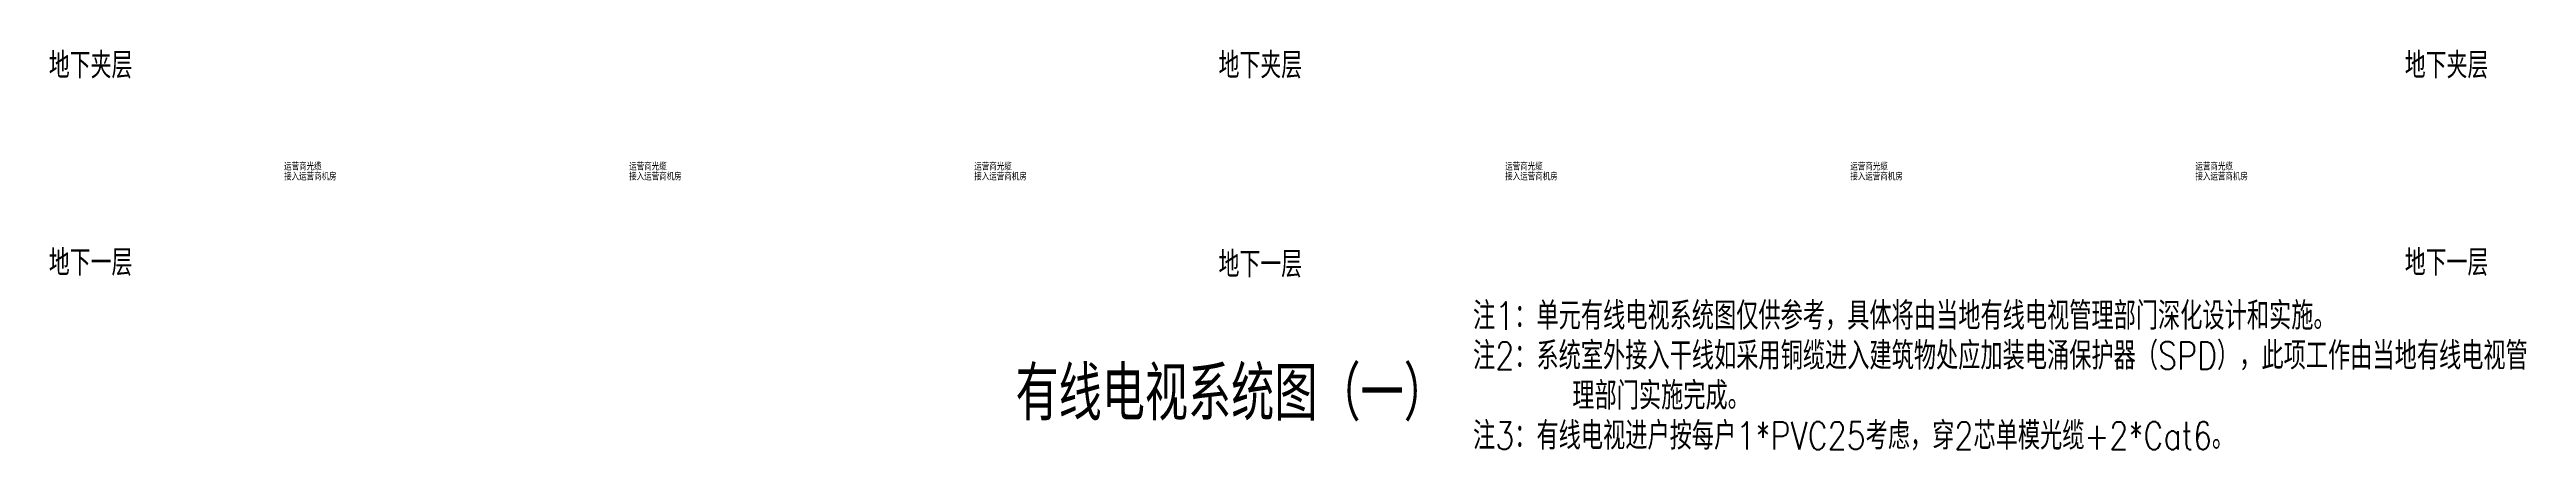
# Model space of a CAD drawing. Extents: x 2114868 to 5528286, y 1846921 to 2016792.
# Drawn here: x 3976350 to 4032334, y 1853081 to 1862148 of the extents above; entities that cross this region are included whole.
import ezdxf
from ezdxf.enums import TextEntityAlignment as Align

# ---------------------------------------------------------------- set-up
doc = ezdxf.new("R2010")
doc.units = 0
doc.header["$LTSCALE"] = 1000
doc.header["$MEASUREMENT"] = 0
for name, color, linetype in [('PUB_TITLE', 4, 'Continuous'), ('T-EQUP-LIST-PLAN', 3, 'Continuous'), ('智能化', 7, 'Continuous')]:
    doc.layers.add(name, color=color, linetype=linetype)
doc.styles.add('_TEL_DIM', font='SIMPLEX', dxfattribs={"width": 0.8, "height": 3.5, "bigfont": 'HZTXT'})
doc.styles.add('HZTXT', font='SIMPLEX.shx', dxfattribs={"width": 0.8, "height": 2500, "bigfont": 'HZTXT.shx'})

msp = doc.modelspace()

# ---------------------------------------------------------------- texts
at = {"layer": 'PUB_TITLE', "style": 'HZTXT', "width": 0.8}
msp.add_text('有线电视系统图（一）', height=1218.8, dxfattribs=at).set_placement((3998182, 1853759))
at = {"layer": 'T-EQUP-LIST-PLAN', "style": '_TEL_DIM', "width": 0.8}
for s, p in [('地下夹层', (3977278, 1861819)), ('地下夹层', (4003716, 1861819)), ('地下夹层', (4030528, 1861819)), ('地下一层', (3977278, 1857357)), ('地下一层', (4003716, 1857319)), ('地下一层', (4030528, 1857357))]:
    msp.add_text(s, height=590, dxfattribs=at).set_placement(p, align=Align.MIDDLE)
at = {"layer": '智能化', "color": 120, "style": '_TEL_DIM', "width": 0.8}
for s, p in [('接入运营商机房', (3981651, 1859192)), ('运营商光缆', (3981651, 1859418)), ('接入运营商机房', (3989451, 1859192)), ('运营商光缆', (3989451, 1859418)), ('接入运营商机房', (3997251, 1859192)), ('运营商光缆', (3997251, 1859418)), ('接入运营商机房', (4009251, 1859192)), ('运营商光缆', (4009251, 1859418)), ('接入运营商机房', (4017051, 1859192)), ('运营商光缆', (4017051, 1859418)), ('接入运营商机房', (4024851, 1859192)), ('运营商光缆', (4024851, 1859418))]:
    msp.add_text(s, height=156.8, dxfattribs=at).set_placement(p)
at = {"layer": '智能化', "style": '_TEL_DIM', "width": 0.8}
for s, p in [('注1：单元有线电视系统图仅供参考，具体将由当地有线电视管理部门深化设计和实施。', (4008524, 1855813)), ('注2：系统室外接入干线如采用铜缆进入建筑物处应加装电涌保护器（SPD），此项工作由当地有线电视管', (4008524, 1854910)), ('      理部门实施完成。', (4008524, 1854006)), ('注3：有线电视进户按每户1*PVC25考虑，穿2芯单模光缆+2*Cat6。', (4008524, 1853102))]:
    msp.add_text(s, height=627.18, dxfattribs=at).set_placement(p)

doc.saveas('drawing.dxf')
